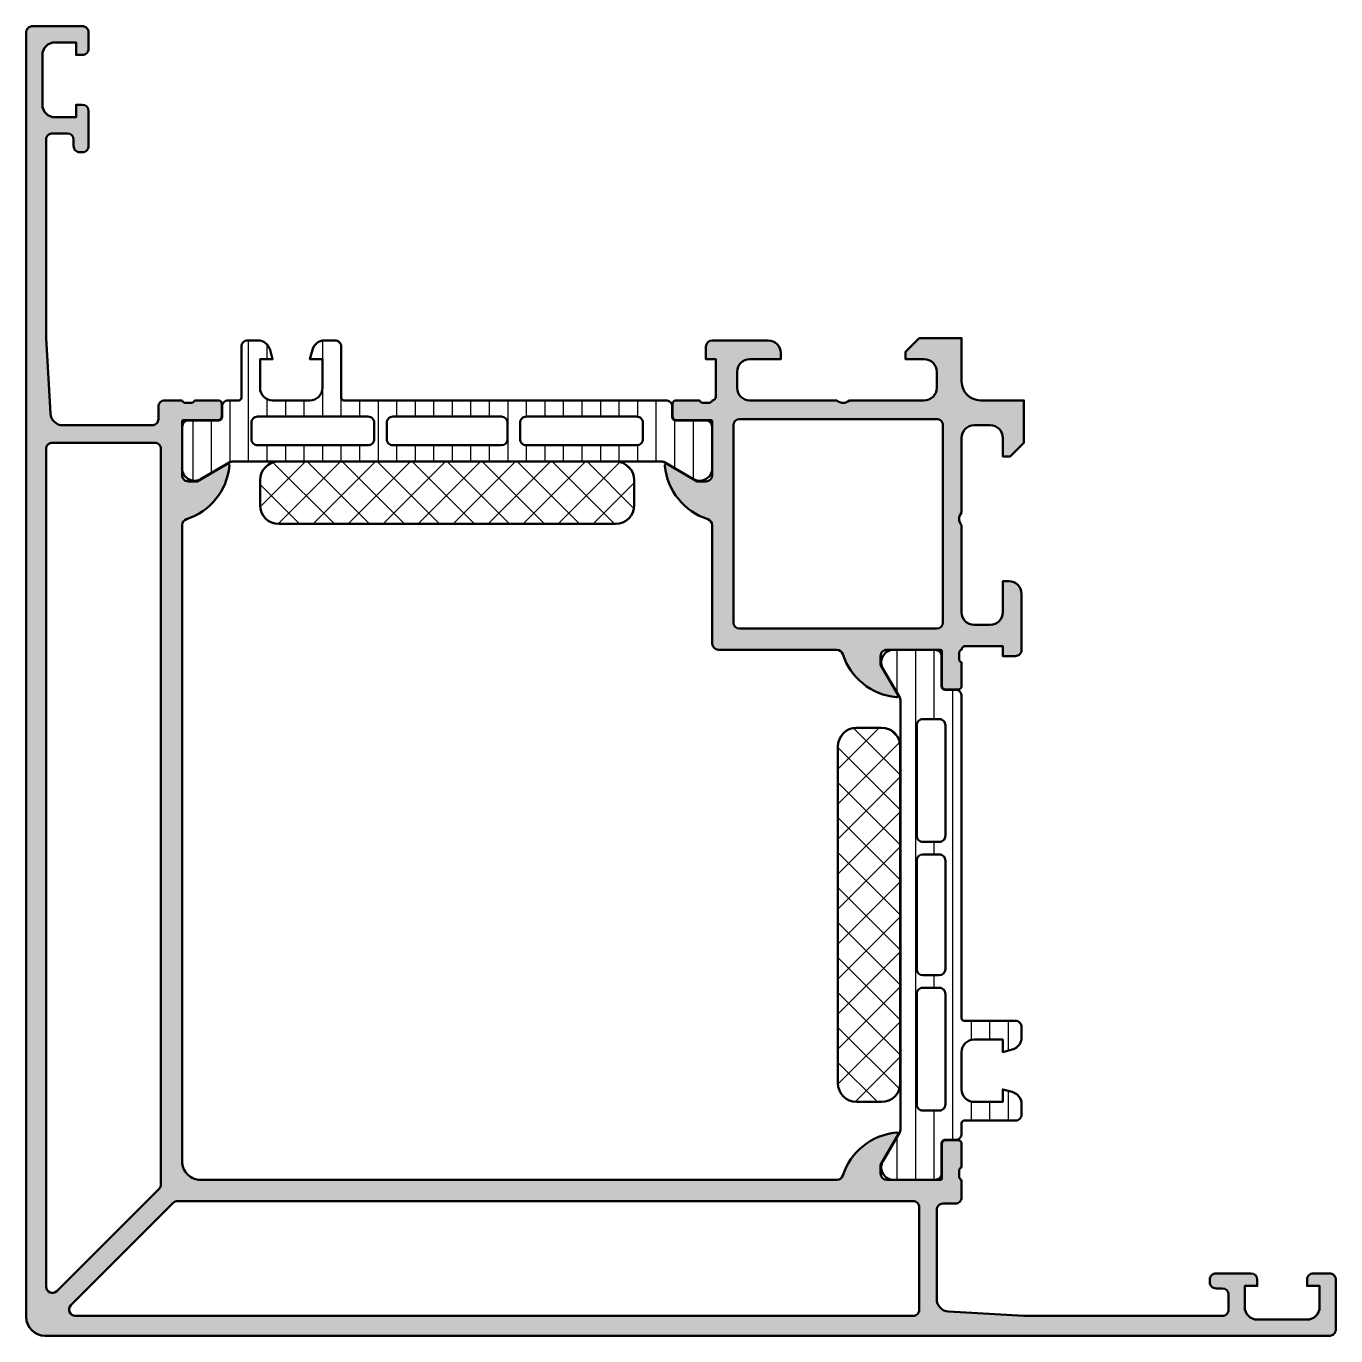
# Model space of a CAD drawing. Extents: x 0 to 105, y 0 to 105.
import ezdxf

# ---------------------------------------------------------------- set-up
doc = ezdxf.new("R2010")
doc.units = 0
for name, color, linetype, lineweight in [('0S-Alu contour', 7, 'Continuous', 50), ('0S-Alu hatch', 252, 'Continuous', 25), ('0S-Plastic contour', 254, 'Continuous', 50), ('0S-Plastic hatch', 253, 'Continuous', 25), ('0S-PT contour', 91, 'Continuous', 50), ('0S-PT hatch', 103, 'Continuous', 25)]:
    doc.layers.add(name, color=color, linetype=linetype, lineweight=lineweight)
pattern_1 = [(135, (0, 0), (-1.403165018917055, -1.403165018917055), []), (225, (0, 0), (1.403165018917055, -1.403165018917055), [])]
pattern_2 = [(90, (0, 0), (-1.4859, 0), [])]

# ---------------------------------------------------------------- blocks, each defined once
blk = doc.blocks.new('368700__7148710F_ABDB_41E9_A07A_1E4BFEA791DC_')
at = {"layer": '0S-PT hatch'}
h = blk.add_hatch(dxfattribs=at)
h.set_pattern_fill('ANSI37', color=256, scale=0.625, angle=90, style=0)
h.set_pattern_definition(pattern_1)
edge = h.paths.add_edge_path()
edge.add_line((65.0797678089578, 47.25106761679602), (65.0797678089578, 20.25106761679602))
edge.add_arc((66.57976780895778, 20.25106761679602), 1.5, 180, 270)
edge.add_line((66.57976780895778, 18.75106761679601), (68.57976780895778, 18.75106761679602))
edge.add_arc((68.57976780895778, 20.25106761679602), 1.5, 270, 360)
edge.add_line((70.0797678089578, 20.25106761679602), (70.0797678089578, 47.25106761679602))
edge.add_arc((68.57976780895778, 47.25106761679602), 1.5, 0, 90)
edge.add_line((68.57976780895778, 48.75106761679602), (66.57976780895778, 48.75106761679602))
edge.add_arc((66.57976780895778, 47.25106761679602), 1.5, 90, 180)
at = {"layer": '0S-PT contour', "color": 7}
for points in [[(68.57976780895778, 48.75106761679602), (66.57976780895778, 48.75106761679602)], [(65.0797678089578, 47.25106761679602), (65.0797678089578, 20.25106761679602)], [(70.0797678089578, 20.25106761679602), (70.0797678089578, 47.25106761679602)], [(66.57976780895778, 18.75106761679601), (68.57976780895778, 18.75106761679602)]]:
    blk.add_lwpolyline(points, dxfattribs=at)
for centre, start, end in [((66.57976780895778, 47.25106761679602), 90, 180), ((68.57976780895778, 47.25106761679602), 0, 90), ((66.57976780895778, 20.25106761679602), 180, 270), ((68.57976780895778, 20.25106761679602), 270, 0)]:
    blk.add_arc(centre, 1.5, start, end, dxfattribs=at)
blk = doc.blocks.new('368700__6E2376D2_8C41_4628_940D_922EC19A313B_')
at = {"layer": '0S-PT hatch'}
h = blk.add_hatch(dxfattribs=at)
h.set_pattern_fill('ANSI37', color=256, scale=0.625, angle=90, style=0)
h.set_pattern_definition(pattern_1)
edge = h.paths.add_edge_path()
edge.add_arc((47.25107660496465, 66.5964775425062), 1.500000000000028, 270.0000000000011, 360)
edge.add_line((48.75107660496468, 66.5964775425062), (48.75107660496468, 68.59647754250616))
edge.add_arc((47.25107660496465, 68.59647754250615), 1.500000000000014, 0, 89.9999999999992)
edge.add_line((47.25107660496467, 70.09647754250616), (20.25107660496467, 70.09647754250616))
edge.add_arc((20.25107660496471, 68.59647754250611), 1.500000000000042, 90.0000000000016, 180)
edge.add_line((18.75107660496467, 68.59647754250611), (18.75107660496467, 66.59647754250616))
edge.add_arc((20.25107660496468, 66.59647754250616), 1.5, 180, 269.9999999999996)
edge.add_line((20.25107660496467, 65.09647754250616), (47.25107660496467, 65.09647754250618))
at = {"layer": '0S-PT contour', "color": 7}
for points in [[(47.25107660496467, 70.09647754250616), (20.25107660496467, 70.09647754250616)], [(18.75107660496467, 68.59647754250611), (18.75107660496467, 66.59647754250616)], [(48.75107660496468, 66.5964775425062), (48.75107660496468, 68.59647754250616)], [(20.25107660496467, 65.09647754250616), (47.25107660496467, 65.09647754250618)]]:
    blk.add_lwpolyline(points, dxfattribs=at)
for centre, radius, start, end in [((20.25107660496471, 68.59647754250611), 1.500000000000042, 90.0000000000016, 180), ((47.25107660496465, 68.59647754250615), 1.500000000000014, 0, 89.9999999999992), ((20.25107660496468, 66.59647754250616), 1.5, 180, 269.9999999999996), ((47.25107660496465, 66.5964775425062), 1.500000000000028, 270.0000000000011, 0)]:
    blk.add_arc(centre, radius, start, end, dxfattribs=at)
blk = doc.blocks.new('284027__39946EA8_D5FB_4785_A715_1DC095617E74___39978BDF_956B_4F15_87F0_9ED4A3274AE9_')
at = {"layer": '0S-Plastic hatch'}
h = blk.add_hatch(dxfattribs=at)
h.set_pattern_fill('ANSI31', color=256, scale=0.4680000000000001, angle=45, style=0)
h.set_pattern_definition(pattern_2)
edge = h.paths.add_edge_path()
edge.add_line((75, 51.29261440961618), (75.000022921558, 25.451247600064))
edge.add_arc((75.20416178718008, 25.45536639890337), 0.2041804127759041, 181.1558689438238, 269.5149389342646)
edge.add_line((75.20243323428475, 25.2511933030601), (79.30243323427305, 25.2511933030601))
edge.add_ellipse((79.30243323427311, 24.7511933030602), major_axis=(-0.4999999999999006, 0), ratio=1, start_angle=180, end_angle=270.0000000000065, ccw=False)
edge.add_line((79.80243323427301, 24.75119330306018), (79.80243323427298, 23.92044407967249))
edge.add_ellipse((78.8024332342729, 23.92044407967254), major_axis=(-1.000000000000085, 0), ratio=1, start_angle=105.000000001084, end_angle=180, ccw=False)
edge.add_line((79.06125227939371, 22.95451825338829), (78.30243323427305, 22.7511933030601))
edge.add_line((78.30243323427305, 22.7511933030601), (78.30243323427305, 23.7511933030601))
edge.add_line((78.30243323427305, 23.7511933030601), (76.00243323428464, 23.7511933030601))
edge.add_arc((76.0041422681257, 22.74706733038254), 1.004127427074053, 90.09751797508419, 179.770140321516)
edge.add_line((75.00002292155801, 22.75109568622965), (75.00002292155801, 19.75121733208596))
edge.add_arc((76.0041424800059, 19.75531978726172), 1.004127938958007, 180.2340877213157, 269.90246998468)
edge.add_line((76.0024332342847, 18.75119330306009), (78.30243323427302, 18.75119330306009))
edge.add_line((78.30243323427302, 18.75119330306009), (78.30243323427317, 19.75119330306004))
edge.add_line((78.30243323427317, 19.75119330306004), (79.06125227939373, 19.54786835270179))
edge.add_ellipse((78.80243323427312, 18.58194252641812), major_axis=(-0.9999999999994615, 0), ratio=1, start_angle=180, end_angle=254.99999999891918, ccw=False)
edge.add_line((79.80243323427258, 18.58194252641813), (79.80243323427305, 17.75119330306009))
edge.add_ellipse((79.30243323427308, 17.75119330306003), major_axis=(-0.4999999999999716, 0), ratio=1, start_angle=89.99999999999511, end_angle=180, ccw=False)
edge.add_line((79.30243323427304, 17.25119330306007), (75.20243323428468, 17.25119330306009))
edge.add_arc((75.2024332342847, 17.05119330306006), 0.2000000000000028, 90.00000000000406, 180)
edge.add_line((75.0024332342847, 17.05119330306006), (75.00111268929476, 16.21012105793222))
edge.add_ellipse((74.50111536862897, 16.21010026872954), major_axis=(-0.4999973210979774, 0), ratio=1, start_angle=90.00176831586089, end_angle=180.0023822800019, ccw=False)
edge.add_line((74.50113080001329, 15.71010294786969), (73.69079946719837, 15.71007432145147))
edge.add_arc((73.69081033343268, 15.41007432164827), 0.2999999999999828, 90.00207529788342, 180.0020752978985)
edge.add_line((73.39081033362949, 15.41006345541388), (73.39122921384228, 13.01006508607544))
edge.add_ellipse((72.89123323682728, 13.01004433620556), major_axis=(-0.4999959774455648, 0), ratio=1, start_angle=90.0017728167, end_angle=180.0023777790716, ccw=False)
edge.add_line((72.89124870744703, 12.51004835899933), (69.41470721164119, 12.50992171153522))
edge.add_ellipse((69.55698200855544, 13.49974494021164), major_axis=(-0.9999960709244824, 0), ratio=1, start_angle=-32.72494080195298, end_angle=81.82046724598479, ccw=False)
edge.add_line((68.71570977789665, 14.04034939430612), (70.03409677568366, 16.32405399556123))
edge.add_arc((69.6010750040287, 16.57403828564194), 0.500000000014837, 330.0020786989676, 360.0020153926868)
edge.add_line((70.10107500373421, 16.57405587326099), (70.09998869130261, 50.92832462885922))
edge.add_arc((69.59998869179778, 50.92830599573829), 0.4999999999247963, 0.0021351982771297, 30.00207190191372)
edge.add_line((70.03299235296421, 51.17832165393045), (68.71443992344538, 53.46193074314379))
edge.add_ellipse((69.55567298966562, 54.00259613889434), major_axis=(-0.9999960709244852, 0), ratio=1, start_angle=-81.81631665021553, end_angle=32.72909139772793, ccw=False)
edge.add_line((69.41332648878387, 54.99240905836504), (72.8898679845897, 54.99253570582911))
edge.add_ellipse((72.88988873445957, 54.49253972881407), major_axis=(-0.4999959774456003, 0), ratio=1, start_angle=180.0017728167249, end_angle=270.00237777907046, ccw=False)
edge.add_line((73.38988471166584, 54.49255519943402), (73.38963969108502, 52.09255680604837))
edge.add_arc((73.68963969088824, 52.09256767228268), 0.299999999999997, 180.0020752978985, 270.0020752978834)
edge.add_line((73.68965055712255, 51.79256767247948), (74.49998188993747, 51.79259629889767))
edge.add_ellipse((74.50000267914011, 51.29259897823184), major_axis=(-0.4999973210980201, 0), ratio=1, start_angle=180.0017683158931, end_angle=270.00238227990553, ccw=False)
edge = h.paths.add_edge_path()
edge.add_line((71.40054062027399, 48.95118095418053), (71.40054062027399, 40.10118705769623))
edge.add_arc((71.90053698091722, 40.10118341833948), 0.499996360656518, 179.9995829571354, 270.0004170425959)
edge.add_line((71.90054062027396, 39.60118705769621), (73.20053472658671, 39.60118705769622))
edge.add_arc((73.200551299269, 40.10118705957889), 0.5000000021573358, 269.9981009105076, 360)
edge.add_line((73.70055130142633, 40.10118705957889), (73.70055130142632, 48.95118095418567))
edge.add_arc((73.20055129933873, 48.95118095236757), 0.5000000020876216, 0, 90.00189910262115)
edge.add_line((73.20053472654187, 49.45118095418052), (71.90054062027397, 49.45118095418052))
edge.add_arc((71.90053698091735, 48.95118459353716), 0.4999963606566104, 89.99958295741548, 180.0004170428646)
edge = h.paths.add_edge_path()
edge.add_line((73.70055130141594, 29.40118095488419), (73.70055130141596, 38.10118705839987))
edge.add_arc((73.20055130141594, 38.10118705839467), 0.5, 0, 90.00000000119365)
edge.add_line((73.20055130140553, 38.60118705839467), (71.9005406202532, 38.60118705839467))
edge.add_arc((71.90054062026358, 38.10118705839465), 0.5000000000000142, 90.00000000119202, 180)
edge.add_line((71.40054062026358, 38.10118705839465), (71.40054062026361, 29.40118095487901))
edge.add_arc((71.90054062026363, 29.40118095487901), 0.5000000000000142, 180, 269.9999999999951)
edge.add_line((71.90054062026358, 28.90118095487899), (73.20055130141594, 28.90118095487899))
edge.add_arc((73.20055130141591, 29.40118095487902), 0.5000000000000285, 270.0000000000033, 360)
edge = h.paths.add_edge_path()
edge.add_line((71.4005406202636, 27.40118095487899), (71.4005406202636, 18.55120231718891))
edge.add_arc((71.90055587905265, 18.55120231718372), 0.5000152587890554, 180, 270.0000000000017)
edge.add_line((71.90055587905266, 18.05118705839467), (73.200566560205, 18.05118705839466))
edge.add_arc((73.20056656020505, 18.55117179960553), 0.4999847412108949, 269.9999999999951, 360)
edge.add_line((73.70055130141594, 18.55117179960553), (73.70055130141594, 27.40118095488413))
edge.add_arc((73.20055129932835, 27.40118095306605), 0.5000000020875932, 0, 90.00189910262115)
edge.add_line((73.20053472653152, 27.90118095487899), (71.90054062026358, 27.90118095487899))
edge.add_arc((71.9005369809069, 27.4011845942357), 0.4999963606565535, 89.99958295740734, 180.0004170428646)
at = {"layer": '0S-Alu contour', "color": 7}
for points in [[(73.20053472654187, 49.45118095418052), (71.90054062027397, 49.45118095418052)], [(71.40054062027399, 48.95118095418053), (71.40054062027399, 40.10118705769623)], [(73.70055130142633, 40.10118705957889), (73.70055130142632, 48.95118095418567)], [(71.90054062027396, 39.60118705769621), (73.20053472658671, 39.60118705769622)], [(71.40054062026358, 38.10118705839465), (71.40054062026361, 29.40118095487901)], [(73.20055130140553, 38.60118705839467), (71.9005406202532, 38.60118705839467)], [(73.70055130141594, 29.40118095488419), (73.70055130141596, 38.10118705839987)], [(71.90054062026358, 28.90118095487899), (73.20055130141594, 28.90118095487899)], [(71.4005406202636, 27.40118095487899), (71.4005406202636, 18.55120231718891)], [(73.20053472653152, 27.90118095487899), (71.90054062026358, 27.90118095487899)], [(73.70055130141594, 18.55117179960553), (73.70055130141594, 27.40118095488413)], [(71.90055587905266, 18.05118705839467), (73.200566560205, 18.05118705839466)]]:
    blk.add_lwpolyline(points, dxfattribs=at)
for centre, radius, start, end in [((71.90053698091735, 48.95118459353716), 0.4999963606566104, 89.99958295741548, 180.0004170428646), ((73.20055129933873, 48.95118095236757), 0.5000000020876216, 0, 90.00189910262115), ((71.90053698091722, 40.10118341833948), 0.499996360656518, 179.9995829571354, 270.0004170425959), ((73.200551299269, 40.10118705957889), 0.5000000021573358, 269.9981009105076, 0), ((71.90054062026358, 38.10118705839465), 0.5000000000000142, 90.00000000119202, 180), ((73.20055130141594, 38.10118705839467), 0.5, 0, 90.00000000119365), ((71.90054062026363, 29.40118095487901), 0.5000000000000142, 180, 269.9999999999951), ((73.20055130141591, 29.40118095487902), 0.5000000000000285, 270.0000000000033, 0), ((71.9005369809069, 27.4011845942357), 0.4999963606565535, 89.99958295740734, 180.0004170428646), ((73.20055129932835, 27.40118095306605), 0.5000000020875932, 0, 90.00189910262115), ((71.90055587905265, 18.55120231718372), 0.5000152587890554, 180, 270.0000000000017), ((73.20056656020505, 18.55117179960553), 0.4999847412108949, 269.9999999999951, 0)]:
    blk.add_arc(centre, radius, start, end, dxfattribs=at)
at = {"layer": '0S-Plastic contour', "color": 7}
for points in [[(69.41332648878387, 54.99240905836504), (72.8898679845897, 54.99253570582911)], [(73.38988471166584, 54.49255519943402), (73.38963969108502, 52.09255680604837)], [(70.03299235296421, 51.17832165393045), (68.71443992344538, 53.46193074314379)], [(73.68965055712255, 51.79256767247948), (74.49998188993747, 51.79259629889767)], [(70.10107500373421, 16.57405587326099), (70.09998869130261, 50.92832462885922)], [(75, 51.29261440961618), (75.000022921558, 25.451247600064)], [(75.20243323428475, 25.2511933030601), (79.30243323427305, 25.2511933030601)], [(79.80243323427301, 24.75119330306018), (79.80243323427298, 23.92044407967249)], [(79.06125227939371, 22.95451825338829), (78.30243323427305, 22.7511933030601), (78.30243323427305, 23.7511933030601), (76.00243323428464, 23.7511933030601)], [(75.00002292155801, 22.75109568622965), (75.00002292155801, 19.75121733208596)], [(76.0024332342847, 18.75119330306009), (78.30243323427302, 18.75119330306009), (78.30243323427317, 19.75119330306004), (79.06125227939373, 19.54786835270179)], [(79.80243323427258, 18.58194252641813), (79.80243323427305, 17.75119330306009)], [(75.0024332342847, 17.05119330306006), (75.00111268929476, 16.21012105793222)], [(79.30243323427304, 17.25119330306007), (75.20243323428468, 17.25119330306009)], [(68.71570977789665, 14.04034939430612), (70.03409677568366, 16.32405399556123)], [(73.39081033362949, 15.41006345541388), (73.39122921384228, 13.01006508607544)], [(74.50113080001329, 15.71010294786969), (73.69079946719837, 15.71007432145147)], [(72.89124870744703, 12.51004835899933), (69.41470721164119, 12.50992171153522)]]:
    blk.add_lwpolyline(points, dxfattribs=at)
at = {"layer": '0S-Plastic contour', "color": 7, "extrusion": (0, 0, -1)}
for centre, radius, start, end in [((-69.55567298966562, 54.00259613889434), 0.9999960709244852, 327.2709086022721, 81.81631665021553), ((-72.88988873445957, 54.49253972881407), 0.4999959774456003, 89.99762222092956, 179.9982271832751), ((-74.50000267914011, 51.29259897823184), 0.4999973210980201, 89.99761772009447, 179.9982316841069), ((-79.30243323427311, 24.7511933030602), 0.4999999999999006, 89.99999999999349, 180), ((-78.8024332342729, 23.92044407967254), 1.000000000000085, 180, 254.999999998916), ((-78.80243323427312, 18.58194252641812), 0.9999999999994615, 105.0000000010808, 180), ((-79.30243323427308, 17.75119330306003), 0.4999999999999716, 180, 270.0000000000049), ((-74.50111536862897, 16.21010026872954), 0.4999973210979775, 179.9976177199981, 269.9982316841391), ((-69.55698200855544, 13.49974494021164), 0.9999960709244824, 278.1795327540152, 32.72494080195292), ((-72.89123323682728, 13.01004433620556), 0.4999959774455648, 179.9976222209284, 269.9982271833)]:
    blk.add_arc(centre, radius, start, end, dxfattribs=at)
at = {"layer": '0S-Plastic contour', "color": 7}
for centre, radius, start, end in [((73.68963969088824, 52.09256767228268), 0.299999999999997, 180.0020752978985, 270.0020752978834), ((69.59998869179778, 50.92830599573829), 0.4999999999247963, 0.0021351982771297, 30.00207190191372), ((75.20416178718008, 25.45536639890337), 0.2041804127759041, 181.1558689438238, 269.5149389342646), ((76.0041422681257, 22.74706733038254), 1.004127427074053, 90.09751797508419, 179.770140321516), ((76.0041424800059, 19.75531978726172), 1.004127938958007, 180.2340877213157, 269.90246998468), ((75.2024332342847, 17.05119330306006), 0.2000000000000028, 90.00000000000406, 180), ((69.6010750040287, 16.57403828564194), 0.500000000014837, 330.0020786989676, 0.0020153926868258), ((73.69081033343268, 15.41007432164827), 0.2999999999999828, 90.00207529788342, 180.0020752978985)]:
    blk.add_arc(centre, radius, start, end, dxfattribs=at)
blk = doc.blocks.new('284027__39B1720A_7EAB_47FE_AB98_C16FAEEF1881___8B5FF238_0C73_4A6C_BE58_843945ACE2EE_')
at = {"layer": '0S-Plastic hatch'}
h = blk.add_hatch(dxfattribs=at)
h.set_pattern_fill('ANSI31', color=256, scale=0.4680000000000001, angle=45, style=0)
h.set_pattern_definition(pattern_2)
edge = h.paths.add_edge_path()
edge.add_arc((19.75532877543039, 76.00414248000591), 1.004127938958019, 180.097530015324, 269.7659122786856)
edge.add_line((19.75122632025461, 75.00002292155801), (22.75110467439829, 75.00002292155801))
edge.add_arc((22.74707631855116, 76.00414226812572), 1.004127427074073, 270.2298596784852, 359.9024820249151)
edge.add_line((23.75120229122876, 76.00243323428464), (23.75120229122876, 78.30243323427305))
edge.add_line((23.75120229122876, 78.30243323427305), (22.75120229122875, 78.30243323427305))
edge.add_line((22.75120229122875, 78.30243323427305), (22.95452724155692, 79.06125227939371))
edge.add_ellipse((23.92045306784118, 78.8024332342729), major_axis=(-1.000000000000083, 0), ratio=1, start_angle=270.0000000000006, end_angle=344.99999999891605, ccw=False)
edge.add_line((23.92045306784117, 79.80243323427298), (24.75120229122881, 79.802433234273))
edge.add_ellipse((24.75120229122881, 79.30243323427305), major_axis=(-0.4999999999999432, 0), ratio=1, start_angle=180, end_angle=270.0000000000004, ccw=False)
edge.add_line((25.25120229122876, 79.30243323427305), (25.25120229122875, 75.20243323428475))
edge.add_arc((25.45537538707201, 75.20416178718003), 0.2041804127758787, 180.4850610657199, 268.8441310561819)
edge.add_line((25.45125658823265, 75.000022921558), (51.29262339778484, 74.99999999999999))
edge.add_ellipse((51.29260796640053, 74.50000267914012), major_axis=(-0.4999973210979765, 0), ratio=1, start_angle=179.9976177199983, end_angle=269.9982316841399, ccw=False)
edge.add_line((51.79260528706632, 74.49998188993666), (51.79257666064812, 73.68965055712253))
edge.add_arc((52.09257666045132, 73.68963969088823), 0.299999999999997, 179.9979247021014, 269.9979247021152)
edge.add_line((52.09256579421701, 73.38963969108502), (54.49256418760249, 73.38988471166584))
edge.add_ellipse((54.49254871698272, 72.88988873445957), major_axis=(-0.4999959774455959, 0), ratio=1, start_angle=179.9976222209286, end_angle=269.9982271832976, ccw=False)
edge.add_line((54.99254469399776, 72.88986798458969), (54.99241804653367, 69.41332648878385))
edge.add_ellipse((54.00260512706297, 69.55567298966562), major_axis=(-0.9999960709244815, 0), ratio=1, start_angle=57.27090860227361, end_angle=171.8163166502139, ccw=False)
edge.add_line((53.46193973131244, 68.71443992344538), (51.17833064206307, 70.03299235290179))
edge.add_arc((50.92831498386868, 69.59998869164974), 0.5000000000000491, 59.99792810277005, 89.9978647972363)
edge.add_line((50.92833361702788, 70.0999886913026), (16.57406486142847, 70.10107500373368))
edge.add_arc((16.57404727380666, 69.601075004043), 0.5000000000000066, 89.99798460699616, 119.9979213014604)
edge.add_line((16.32406298372989, 70.03409677568366), (14.04035838247478, 68.71570977789662))
edge.add_ellipse((13.4997539283803, 69.55698200855541), major_axis=(-0.9999960709244847, 0), ratio=1, start_angle=8.179532754013508, end_angle=122.72494080195361, ccw=False)
edge.add_line((12.50993069970388, 69.41470721164119), (12.51005734716797, 72.89124870744703))
edge.add_ellipse((13.0100533243742, 72.89123323682728), major_axis=(-0.4999959774455657, 0), ratio=1, start_angle=269.99762222092875, end_angle=359.9982271832751, ccw=False)
edge.add_line((13.0100740742441, 73.39122921384228), (15.4100724435826, 73.39081033362949))
edge.add_arc((15.41008330981691, 73.6908103334327), 0.2999999999999954, 269.9979247021139, 359.9979247021015)
edge.add_line((15.71008330962012, 73.6907994671983), (15.71011193603833, 74.50113080001327))
edge.add_ellipse((16.21010925689818, 74.50111536862897), major_axis=(-0.4999973210979819, 0), ratio=1, start_angle=269.99761772008753, end_angle=359.9982316841069, ccw=False)
edge.add_line((16.21013004610088, 75.00111268929476), (17.05120229122876, 75.0024332342847))
edge.add_arc((17.05120229122876, 75.20243323428468), 0.1999999999999871, 269.999999999999, 360)
edge.add_line((17.25120229122875, 75.20243323428468), (17.25120229122875, 79.30243323427304))
edge.add_ellipse((17.75120229122873, 79.30243323427307), major_axis=(-0.4999999999999858, 0), ratio=1, start_angle=269.9999999999984, end_angle=360, ccw=False)
edge.add_line((17.75120229122875, 79.80243323427305), (18.5819515145868, 79.80243323427258))
edge.add_ellipse((18.58195151458677, 78.80243323427312), major_axis=(-0.9999999999994741, 0), ratio=1, start_angle=195.0000000010806, end_angle=269.99999999999795, ccw=False)
edge.add_line((19.54787734087044, 79.06125227939373), (19.75120229122869, 78.30243323427317))
edge.add_line((19.75120229122869, 78.30243323427317), (18.75120229122875, 78.30243323427302))
edge.add_line((18.75120229122875, 78.30243323427302), (18.75120229122875, 76.00243323428464))
edge = h.paths.add_edge_path()
edge.add_arc((18.55118078777424, 73.200566560205), 0.4999847412109291, 89.99999999940438, 180)
edge.add_line((18.05119604656331, 73.200566560205), (18.05119604656332, 71.90055587905266))
edge.add_arc((18.55121130535237, 71.90055587905265), 0.5000152587890554, 180, 270.0000000005948)
edge.add_line((18.55121130535756, 71.4005406202636), (27.40118994304764, 71.4005406202636))
edge.add_arc((27.40119358240431, 71.90053698090692), 0.4999963606565686, 269.9995829574094, 360.0004170428646)
edge.add_line((27.90118994304764, 71.90054062026599), (27.90118994304764, 73.20053472653152))
edge.add_arc((27.40118994123468, 73.20055129932831), 0.5000000020876199, 359.9981008976359, 449.9999997916609)
edge.add_line((27.40118994305278, 73.70055130141593), (18.55118078777944, 73.70055130141593))
edge = h.paths.add_edge_path()
edge.add_line((29.40118994305284, 71.4005406202636), (38.10119604656852, 71.40054062026358))
edge.add_arc((38.1011960465633, 71.90054062026358), 0.5000000000000134, 270.0000000005977, 360)
edge.add_line((38.60119604656332, 71.90054062026358), (38.60119604656333, 73.20055130140553))
edge.add_arc((38.10119604656332, 73.20055130141594), 0.5000000000000071, 0, 89.99999999940236)
edge.add_line((38.10119604656853, 73.70055130141594), (29.40118994305284, 73.70055130141594))
edge.add_arc((29.40118994304764, 73.20055130141594), 0.4999999999999983, 89.99999999940397, 180)
edge.add_line((28.90118994304764, 73.20055130141594), (28.90118994304764, 71.90054062026358))
edge.add_arc((29.40118994304764, 71.90054062026358), 0.4999999999999929, 180, 270.0000000005964)
edge = h.paths.add_edge_path()
edge.add_line((40.10119604586487, 71.40054062027397), (48.95118994234918, 71.40054062027397))
edge.add_arc((48.95119358170581, 71.90053698091734), 0.4999963606566095, 269.9995829574147, 360.0004170428646)
edge.add_line((49.45118994234917, 71.9005406202764), (49.45118994234917, 73.20053472654186))
edge.add_arc((48.9511899405362, 73.20055129933868), 0.5000000020876287, 359.9981008976359, 449.9999997916585)
edge.add_line((48.95118994235432, 73.70055130142632), (40.10119604587006, 73.70055130142633))
edge.add_arc((40.10119604774752, 73.20055129926902), 0.5000000021573054, 90.00000021514025, 180.0018990893139)
edge.add_line((39.60119604586487, 73.2005347265883), (39.60119604586486, 71.90054062027396))
edge.add_arc((40.10119240650811, 71.90053698091722), 0.4999963606565073, 179.9995829571354, 270.0004170426008)
at = {"layer": '0S-Alu contour', "color": 7}
for points in [[(27.40118994305278, 73.70055130141593), (18.55118078777944, 73.70055130141593)], [(38.10119604656853, 73.70055130141594), (29.40118994305284, 73.70055130141594)], [(48.95118994235432, 73.70055130142632), (40.10119604587006, 73.70055130142633)], [(18.05119604656331, 73.200566560205), (18.05119604656332, 71.90055587905266)], [(27.90118994304764, 71.90054062026599), (27.90118994304764, 73.20053472653152)], [(28.90118994304764, 73.20055130141594), (28.90118994304764, 71.90054062026358)], [(38.60119604656332, 71.90054062026358), (38.60119604656333, 73.20055130140553)], [(39.60119604586487, 73.2005347265883), (39.60119604586486, 71.90054062027396)], [(49.45118994234917, 71.9005406202764), (49.45118994234917, 73.20053472654186)], [(18.55121130535756, 71.4005406202636), (27.40118994304764, 71.4005406202636)], [(29.40118994305284, 71.4005406202636), (38.10119604656852, 71.40054062026358)], [(40.10119604586487, 71.40054062027397), (48.95118994234918, 71.40054062027397)]]:
    blk.add_lwpolyline(points, dxfattribs=at)
for centre, radius, start, end in [((18.55118078777424, 73.200566560205), 0.4999847412109291, 89.99999999940438, 180), ((27.40118994123468, 73.20055129932831), 0.5000000020876199, 359.9981008976359, 89.99999979166094), ((29.40118994304764, 73.20055130141594), 0.4999999999999983, 89.99999999940397, 180), ((38.10119604656332, 73.20055130141594), 0.5000000000000071, 0, 89.99999999940236), ((40.10119604774752, 73.20055129926902), 0.5000000021573054, 90.00000021514025, 180.0018990893139), ((48.9511899405362, 73.20055129933868), 0.5000000020876287, 359.9981008976359, 89.99999979165851), ((18.55121130535237, 71.90055587905265), 0.5000152587890554, 180, 270.0000000005948), ((27.40119358240431, 71.90053698090692), 0.4999963606565686, 269.9995829574094, 0.0004170428646345), ((29.40118994304764, 71.90054062026358), 0.4999999999999929, 180, 270.0000000005964), ((38.1011960465633, 71.90054062026358), 0.5000000000000134, 270.0000000005977, 0), ((40.10119240650811, 71.90053698091722), 0.4999963606565073, 179.9995829571354, 270.0004170426008), ((48.95119358170581, 71.90053698091734), 0.4999963606566095, 269.9995829574147, 0.0004170428646345)]:
    blk.add_arc(centre, radius, start, end, dxfattribs=at)
at = {"layer": '0S-Plastic contour', "color": 7}
for points in [[(17.75120229122875, 79.80243323427305), (18.5819515145868, 79.80243323427258)], [(23.92045306784117, 79.80243323427298), (24.75120229122881, 79.802433234273)], [(17.25120229122875, 75.20243323428468), (17.25120229122875, 79.30243323427304)], [(19.54787734087044, 79.06125227939373), (19.75120229122869, 78.30243323427317), (18.75120229122875, 78.30243323427302), (18.75120229122875, 76.00243323428464)], [(23.75120229122876, 76.00243323428464), (23.75120229122876, 78.30243323427305), (22.75120229122875, 78.30243323427305), (22.95452724155692, 79.06125227939371)], [(25.25120229122876, 79.30243323427305), (25.25120229122875, 75.20243323428475)], [(16.21013004610088, 75.00111268929476), (17.05120229122876, 75.0024332342847)], [(19.75122632025461, 75.00002292155801), (22.75110467439829, 75.00002292155801)], [(25.45125658823265, 75.000022921558), (51.29262339778484, 74.99999999999999)], [(15.71008330962012, 73.6907994671983), (15.71011193603833, 74.50113080001327)], [(51.79260528706632, 74.49998188993666), (51.79257666064812, 73.68965055712253)], [(12.50993069970388, 69.41470721164119), (12.51005734716797, 72.89124870744703)], [(13.0100740742441, 73.39122921384228), (15.4100724435826, 73.39081033362949)], [(52.09256579421701, 73.38963969108502), (54.49256418760249, 73.38988471166584)], [(54.99254469399776, 72.88986798458969), (54.99241804653367, 69.41332648878385)], [(16.32406298372989, 70.03409677568366), (14.04035838247478, 68.71570977789662)], [(50.92833361702788, 70.0999886913026), (16.57406486142847, 70.10107500373368)], [(53.46193973131244, 68.71443992344538), (51.17833064206307, 70.03299235290179)]]:
    blk.add_lwpolyline(points, dxfattribs=at)
at = {"layer": '0S-Plastic contour', "color": 7, "extrusion": (0, 0, -1)}
for centre, radius, start, end in [((-17.75120229122873, 79.30243323427307), 0.4999999999999858, 0, 90.0000000000016), ((-18.58195151458677, 78.80243323427312), 0.9999999999994741, 90.00000000000205, 164.9999999989194), ((-23.92045306784118, 78.8024332342729), 1.000000000000083, 15.00000000108396, 89.99999999999939), ((-24.75120229122881, 79.30243323427305), 0.4999999999999432, 89.99999999999959, 180), ((-16.21010925689818, 74.50111536862897), 0.4999973210979819, 0.0017683158931002, 90.00238227991244), ((-51.29260796640053, 74.50000267914012), 0.4999973210979765, 90.00176831586008, 180.0023822800018), ((-13.0100533243742, 72.89123323682728), 0.4999959774455657, 0.0017728167248697, 90.00237777907125), ((-54.49254871698272, 72.88988873445957), 0.4999959774455959, 90.00177281670238, 180.0023777790715), ((-13.4997539283803, 69.55698200855541), 0.9999960709244847, 237.2750591980464, 351.8204672459865), ((-54.00260512706297, 69.55567298966562), 0.9999960709244815, 188.1836833497861, 302.7290913977264)]:
    blk.add_arc(centre, radius, start, end, dxfattribs=at)
at = {"layer": '0S-Plastic contour', "color": 7}
for centre, radius, start, end in [((19.75532877543039, 76.00414248000591), 1.004127938958019, 180.097530015324, 269.7659122786856), ((22.74707631855116, 76.00414226812572), 1.004127427074073, 270.2298596784852, 359.9024820249151), ((17.05120229122876, 75.20243323428468), 0.1999999999999871, 269.999999999999, 0), ((25.45537538707201, 75.20416178718003), 0.2041804127758787, 180.4850610657199, 268.8441310561819), ((15.41008330981691, 73.6908103334327), 0.2999999999999954, 269.9979247021139, 359.9979247021015), ((52.09257666045132, 73.68963969088823), 0.299999999999997, 179.9979247021014, 269.9979247021152), ((16.57404727380666, 69.601075004043), 0.5000000000000066, 89.99798460699616, 119.9979213014604), ((50.92831498386868, 69.59998869164974), 0.5000000000000491, 59.99792810277005, 89.9978647972363)]:
    blk.add_arc(centre, radius, start, end, dxfattribs=at)
blk = doc.blocks.new('385930__F91BA0BB_CEDD_4BAC_99FA_76CBB8E4DA84_')
at = {"layer": '0S-Alu hatch'}
h = blk.add_hatch(color=256, dxfattribs=at)
edge = h.paths.add_edge_path()
edge.add_line((2.300003051757812, 97.70000226518832), (4, 97.70000226518829))
edge.add_line((4, 97.70000226518829), (4, 98.70000226518829))
edge.add_line((4, 98.70000226518829), (4.5, 98.70000226518829))
edge.add_ellipse((4.499951264226018, 98.19995352941432), major_axis=(-0.5000487381489312, 0), ratio=1, start_angle=180.005584163955, end_angle=269.9944158359939, ccw=False)
edge.add_line((5, 98.20000226518783), (5, 95.39998395464141))
edge.add_ellipse((4.500013799984694, 95.39997015465671), major_axis=(-0.4999862002057503, 0), ratio=1, start_angle=89.99841859459309, end_angle=180.0015814054485, ccw=False)
edge.add_line((4.5, 94.89998395464141), (4.300003051757812, 94.89998395464141))
edge.add_ellipse((4.299987615101183, 95.39996851798479), major_axis=(-0.4999845635816728, 0), ratio=1, start_angle=-0.0017689652212879992, end_angle=90.00176896516263, ccw=False)
edge.add_line((3.800003051757812, 95.39998395464191), (3.800003051757812, 95.89998395464144))
edge.add_arc((3.300000310890206, 95.89998121377381), 0.5000027408751128, 0.0003140784807261, 89.99968592142962)
edge.add_line((3.300003051757812, 96.39998395464141), (2.100006103515625, 96.39998395464146))
edge.add_arc((2.099994835667796, 95.89998759320846), 0.499996361559942, 89.99870879035437, 180.0004169519664)
edge.add_line((1.599998474121094, 95.89998395464261), (1.599998474121094, 79.99999005815707))
edge.add_line((1.599998474121094, 79.99999005815707), (1.946113586425781, 73.94295270464141))
edge.add_arc((2.944476820800766, 73.99998072974445), 0.999990671655911, 183.2692693520094, 270.0006706298557)
edge.add_line((2.944488525390625, 72.99999005815704), (10.09999847412109, 72.99999005815704))
edge.add_arc((10.10000134675286, 73.49998718552527), 0.4999971273764788, 269.9996708187553, 360.0003291815056)
edge.add_line((10.59999847412109, 73.49999005815933), (10.59999847412109, 74.49999005815704))
edge.add_ellipse((11.0999956014893, 74.4999929307888), major_axis=(-0.4999971273764592, 0), ratio=1, start_angle=-90.0003291812468, end_angle=0.0003291815056059022, ccw=False)
edge.add_line((11.09999847412109, 74.99999005815701), (12.5, 74.99999005815704))
edge.add_arc((12.76752059199317, 75.07882650470015), 0.2788950563275097, 196.4198764195015, 271.1645893741057)
edge.add_line((12.77318899999159, 74.79998905815702), (13.22678299999143, 74.79998905815705))
edge.add_arc((13.23244365946854, 75.07885715380026), 0.2789255417371924, 268.8371299271035, 343.5754054446371)
edge.add_line((13.4999869999915, 74.99999005815704), (15.37999800000011, 74.99999005815704))
edge.add_ellipse((15.37999800000009, 74.69999005815706), major_axis=(-0.2999999999999829, 0), ratio=1, start_angle=180, end_angle=269.9999999999959, ccw=False)
edge.add_line((15.67999800000007, 74.69999005815707), (15.67999800000007, 73.72001573911425))
edge.add_ellipse((15.3799980000001, 73.72001573911423), major_axis=(-0.2999999999999705, 0), ratio=1, start_angle=90.00000000000313, end_angle=180, ccw=False)
edge.add_line((15.37999800000011, 73.42001573911426), (12.62000000000012, 73.42001573911426))
edge.add_arc((12.62000000000007, 73.30001573911419), 0.1200000000000756, 89.99999999997966, 180)
edge.add_line((12.5, 73.30001573911419), (12.5, 68.99999005815704))
edge.add_arc((12.99999999999998, 68.99999005815705), 0.4999999999999858, 180, 270.0000000000018)
edge.add_line((13, 68.49999005815707), (13.70000000000004, 68.49999005815702))
edge.add_line((13.70000000000004, 68.49999005815702), (16.09282032302758, 69.88148551577942))
edge.add_ellipse((16.16188021535174, 69.76187027350872), major_axis=(-0.1381197846483335, 0), ratio=1, start_angle=174.3774224492181, end_angle=299.9999999999962, ccw=False)
edge.add_ellipse((11.32339113815234, 70.23821329933095), major_axis=(-4.999999999999932, 0), ratio=1, start_angle=107.7469977039747, end_angle=174.3774224492052, ccw=False)
edge.add_arc((12.99987030029307, 64.9999485466759), 0.5000000000001084, 107.7469977039806, 180)
edge.add_line((12.49987030029297, 64.9999485466759), (12.49987030029297, 13.99986321947298))
edge.add_arc((13.99986503363525, 13.99985699914457), 1.499994733355178, 179.9997623992273, 270.0002011722126)
edge.add_line((13.99987030029297, 12.49986226579864), (64.99995815681302, 12.49986035846032))
edge.add_arc((64.99995818330376, 12.99986035846029), 0.4999999999999682, 269.999996964385, 342.2530127271353)
edge.add_ellipse((70.23822324117384, 11.32338214998351), major_axis=(-5.000000000000045, 0), ratio=1, start_angle=275.62257755079355, end_angle=342.2530127271351, ccw=False)
edge.add_ellipse((69.76188021535171, 16.16187122718306), major_axis=(-0.1381197846482891, 0), ratio=1, start_angle=149.9999999999896, end_angle=275.62257755078383, ccw=False)
edge.add_line((69.88149545762235, 16.0928113348589), (68.5, 13.69999101183138))
edge.add_line((68.5, 13.69999101183138), (68.5, 12.99999101183136))
edge.add_arc((69, 12.99999101183136), 0.5000000000000054, 180, 270)
edge.add_line((69, 12.49999101183135), (73.3000256809572, 12.49999101183135))
edge.add_arc((73.30002568095723, 12.61999101183135), 0.1199999999999903, 269.9999999999932, 360)
edge.add_line((73.42002568095722, 12.61999101183135), (73.42002568095722, 15.37998901183134))
edge.add_ellipse((73.7200256809572, 15.37998901183137), major_axis=(-0.2999999999999829, 0), ratio=1, start_angle=270.0000000000054, end_angle=360, ccw=False)
edge.add_line((73.72002568095718, 15.67998901183134), (74.70000000000005, 15.67998901183134))
edge.add_ellipse((74.70000000000002, 15.37998901183136), major_axis=(-0.2999999999999794, 0), ratio=1, start_angle=180, end_angle=269.99999999999454, ccw=False)
edge.add_line((75, 15.37998901183136), (75, 13.49997801182282))
edge.add_arc((75.07886709564313, 13.23243467129986), 0.2789255417371713, 106.4245945553491, 181.1628700728799)
edge.add_line((74.79999899999996, 13.22677401182283), (74.79999899999996, 12.77318001182284))
edge.add_arc((75.07883644654302, 12.76751160382449), 0.2788950563274506, 178.8354106259075, 253.5801235805134)
edge.add_line((75, 12.49999101183135), (75, 11.09999043962676))
edge.add_ellipse((74.50000287262306, 11.09998661333579), major_axis=(-0.4999971273915838, 0), ratio=1, start_angle=89.99967081975421, end_angle=180.0004384632676, ccw=False)
edge.add_line((74.5, 10.59998948595245), (73.5, 10.59998853227814))
edge.add_arc((73.49999487098019, 10.09999366130683), 0.4999948709976223, 89.99941225159436, 180.0004784652939)
edge.add_line((73, 10.09998948595229), (73, 2.944479537221987))
edge.add_arc((73.9999907242498, 2.944468239995379), 0.9999907243136096, 179.9993527106219, 266.7307277980524)
edge.add_line((73.94296264648438, 1.946104955885012), (80, 1.599989605161745))
edge.add_line((80, 1.599989605161745), (95.89999389648438, 1.599988293859567))
edge.add_arc((95.8999963037107, 2.09998588663577), 0.4999975927819992, 269.9997241508552, 360.0003304909151)
edge.add_line((96.39999389648438, 2.099988770699193), (96.39999389648438, 3.299993825170595))
edge.add_arc((95.89999107668174, 3.299991720627237), 0.5000028198070468, 0.0002411634758451, 89.99967687624424)
edge.add_line((95.89999389648438, 3.799994540426332), (95.39999389648438, 3.79999167940339))
edge.add_ellipse((95.39998576887415, 4.299983551837603), major_axis=(-0.4999918725002716, 0), ratio=1, start_angle=-0.001204577495002468, end_angle=90.00093137066682, ccw=False)
edge.add_line((94.89999389648438, 4.299994063588423), (94.89999389648438, 4.499992442342815))
edge.add_ellipse((95.39997985670237, 4.500004574826106), major_axis=(-0.4999859603652136, 0), ratio=1, start_angle=-90.00160888568291, end_angle=0.0013903192000839226, ccw=False)
edge.add_line((95.39999389648438, 4.999990534994203), (98.20001220703126, 4.999991488668513))
edge.add_ellipse((98.19996291516439, 4.499942196560912), major_axis=(-0.5000492945370496, 0), ratio=1, start_angle=180.0059210832975, end_angle=269.9943521249374, ccw=False)
edge.add_line((98.70001220703125, 4.499993872854438), (98.70001220703125, 3.999992919179994))
edge.add_line((98.70001220703125, 3.999992919179994), (97.70001220703125, 3.999992919179994))
edge.add_line((97.70001220703125, 3.999992919179994), (97.70001220703125, 2.299995494100613))
edge.add_arc((98.69996228704842, 2.299944502346125), 0.9999500813173183, 179.9970782417536, 270.0011117313982)
edge.add_line((98.69998168945312, 1.299994421217043), (102.7000122070312, 1.299994421217043))
edge.add_arc((102.6999682212783, 2.300038406923389), 1.000043986673681, 270.0025200871543, 359.9975413846345)
edge.add_line((103.7000122070312, 2.299995494102725), (103.7000122070312, 3.999992919179994))
edge.add_line((103.7000122070312, 3.999992919179994), (102.7000122070312, 3.999992919179994))
edge.add_line((102.7000122070312, 3.999992919179994), (102.7000122070312, 4.49999101183134))
edge.add_ellipse((103.1999619918541, 4.500041701663938), major_axis=(-0.4999497873926199, 0), ratio=1, start_angle=-90.00225740527628, end_angle=0.0058092103429885356, ccw=False)
edge.add_line((103.1999816894531, 4.99999148866852), (104.5, 4.999991488668527))
edge.add_ellipse((104.5000045156127, 4.499996004276762), major_axis=(-0.4999954844121561, 0), ratio=1, start_angle=179.9994279028496, end_angle=270.0005174557808, ccw=False)
edge.add_line((105, 4.4999910118324), (105, 0.4999919655056431))
edge.add_ellipse((104.5000045545118, 0.499986852343618), major_axis=(-0.4999954455143263, 0), ratio=1, start_angle=89.99947808663609, end_angle=180.0005859301178, ccw=False)
edge.add_line((104.5, -8.593149964e-06), (1.5, -9.9418432882e-06))
edge.add_ellipse((1.500009941909278, 1.500000000073486), major_axis=(-1.500009941949721, 0), ratio=1, start_angle=0.00042073112888374453, end_angle=89.99962024955568, ccw=False)
edge.add_line((0, 1.499988985285283), (4e-16, 104.499990058157))
edge.add_ellipse((0.4999938112471237, 104.4999962469099), major_axis=(-0.4999938112854244, 0), ratio=1, start_angle=-90.0007091876185, end_angle=0.0007091878899245785, ccw=False)
edge.add_line((0.5000000000000006, 104.999990058157), (4.5, 104.999990058157))
edge.add_ellipse((4.500003639356655, 104.4999936975137), major_axis=(-0.4999963606565962, 0), ratio=1, start_angle=179.9995829571355, end_angle=270.0004170425885, ccw=False)
edge.add_line((5, 104.4999900581546), (5, 103.1999717476102))
edge.add_ellipse((4.500050770347211, 103.1999514926735), major_axis=(-0.4999492300630925, 0), ratio=1, start_angle=89.99418155594668, end_angle=180.0023212805436, ccw=False)
edge.add_line((4.5, 102.7000022651883), (4, 102.7000022651883))
edge.add_line((4, 102.7000022651883), (4, 103.7000022651883))
edge.add_line((4, 103.7000022651883), (2.300003051757812, 103.7000022651883))
edge.add_arc((2.300046230257394, 102.6999590866887), 1.000043179431732, 90.00247383897351, 179.9975261609889)
edge.add_line((1.300003051757812, 102.700002265189), (1.300003051757812, 98.69997174761016))
edge.add_arc((2.29995580302644, 98.69995501548065), 0.9999527514086111, 179.9990412741585, 270.0027072808112)
edge = h.paths.add_edge_path()
edge.add_line((1.600006103515625, 71.09999616167266), (1.600006103515625, 3.938473534795832))
edge.add_arc((2.100006382447011, 3.938473683855596), 0.5000002789314091, 180.0000170754729, 314.9999846392339)
edge.add_line((2.453559875488281, 3.584920001241762), (10.65354919433594, 11.78490979692657))
edge.add_arc((10.30000223972148, 12.13845998230066), 0.4999931826487272, 314.9997382129254, 360.0003017156824)
edge.add_line((10.79999542236328, 12.13846261523079), (10.79999542236328, 71.09999616167266))
edge.add_arc((10.29999829499509, 71.09999903430447), 0.4999971273764415, 359.9996708184944, 450.0003291812489)
edge.add_line((10.29999542236328, 71.59999616167266), (2.100006103515625, 71.59999616167266))
edge.add_arc((2.100003230883833, 71.09999903430446), 0.4999971273764557, 89.99967081875333, 180.0003291815056)
edge = h.paths.add_edge_path()
edge.add_line((11.78491973876953, 10.6535402061673), (3.584930419921875, 2.453550410482485))
edge.add_arc((3.938486134335376, 2.099997619378119), 0.5000012192906422, 135.0002368706844, 269.9997774132181)
edge.add_line((3.938484191894531, 1.59999640009125), (71.10000610351562, 1.599997711393434))
edge.add_arc((71.10001044169414, 2.099993373220452), 0.4999956618458374, 269.9995028770477, 360.0005654250935)
edge.add_line((71.60000610351562, 2.099998307442417), (71.60000610351562, 10.29998643419465))
edge.add_arc((71.10000671974333, 10.29998800409458), 0.4999993837747558, 359.9998201027815, 450.0000706145808)
edge.add_line((71.10000610351562, 10.79998738786896), (12.13847351074219, 10.79998834154327))
edge.add_arc((12.13847481424318, 10.29998795789004), 0.5000003836549328, 90.00014937009611, 135.0002290832177)
at = {"layer": '0S-Alu contour', "color": 7}
for points in [[(0, 1.499988985285283), (4e-16, 104.499990058157)], [(0.5000000000000006, 104.999990058157), (4.5, 104.999990058157)], [(5, 104.4999900581546), (5, 103.1999717476102)], [(4.5, 102.7000022651883), (4, 102.7000022651883), (4, 103.7000022651883), (2.300003051757812, 103.7000022651883)], [(1.300003051757812, 102.700002265189), (1.300003051757812, 98.69997174761016)], [(2.300003051757812, 97.70000226518832), (4, 97.70000226518829), (4, 98.70000226518829), (4.5, 98.70000226518829)], [(5, 98.20000226518783), (5, 95.39998395464141)], [(1.599998474121094, 95.89998395464261), (1.599998474121094, 79.99999005815707), (1.946113586425781, 73.94295270464141)], [(3.300003051757812, 96.39998395464141), (2.100006103515625, 96.39998395464146)], [(3.800003051757812, 95.39998395464191), (3.800003051757812, 95.89998395464144)], [(4.5, 94.89998395464141), (4.300003051757812, 94.89998395464141)], [(11.09999847412109, 74.99999005815701), (12.5, 74.99999005815704)], [(12.77318899999159, 74.79998905815702), (13.22678299999143, 74.79998905815705)], [(13.4999869999915, 74.99999005815704), (15.37999800000011, 74.99999005815704)], [(15.67999800000007, 74.69999005815707), (15.67999800000007, 73.72001573911425)], [(10.59999847412109, 73.49999005815933), (10.59999847412109, 74.49999005815704)], [(2.944488525390625, 72.99999005815704), (10.09999847412109, 72.99999005815704)], [(12.5, 73.30001573911419), (12.5, 68.99999005815704)], [(15.37999800000011, 73.42001573911426), (12.62000000000012, 73.42001573911426)], [(10.29999542236328, 71.59999616167266), (2.100006103515625, 71.59999616167266)], [(1.600006103515625, 71.09999616167266), (1.600006103515625, 3.938473534795832)], [(10.79999542236328, 12.13846261523079), (10.79999542236328, 71.09999616167266)], [(13, 68.49999005815707), (13.70000000000004, 68.49999005815702), (16.09282032302758, 69.88148551577942)], [(12.49987030029297, 64.9999485466759), (12.49987030029297, 13.99986321947298)], [(69.88149545762235, 16.0928113348589), (68.5, 13.69999101183138), (68.5, 12.99999101183136)], [(73.42002568095722, 12.61999101183135), (73.42002568095722, 15.37998901183134)], [(73.72002568095718, 15.67998901183134), (74.70000000000005, 15.67998901183134)], [(75, 15.37998901183136), (75, 13.49997801182282)], [(74.79999899999996, 13.22677401182283), (74.79999899999996, 12.77318001182284)], [(2.453559875488281, 3.584920001241762), (10.65354919433594, 11.78490979692657)], [(13.99987030029297, 12.49986226579864), (64.99995815681302, 12.49986035846032)], [(69, 12.49999101183135), (73.3000256809572, 12.49999101183135)], [(75, 12.49999101183135), (75, 11.09999043962676)], [(11.78491973876953, 10.6535402061673), (3.584930419921875, 2.453550410482485)], [(71.10000610351562, 10.79998738786896), (12.13847351074219, 10.79998834154327)], [(74.5, 10.59998948595245), (73.5, 10.59998853227814)], [(71.60000610351562, 2.099998307442417), (71.60000610351562, 10.29998643419465)], [(73, 10.09998948595229), (73, 2.944479537221987)], [(94.89999389648438, 4.299994063588423), (94.89999389648438, 4.499992442342815)], [(95.39999389648438, 4.999990534994203), (98.20001220703126, 4.999991488668513)], [(98.70001220703125, 4.499993872854438), (98.70001220703125, 3.999992919179994), (97.70001220703125, 3.999992919179994), (97.70001220703125, 2.299995494100613)], [(103.7000122070312, 2.299995494102725), (103.7000122070312, 3.999992919179994), (102.7000122070312, 3.999992919179994), (102.7000122070312, 4.49999101183134)], [(103.1999816894531, 4.99999148866852), (104.5, 4.999991488668527)], [(105, 4.4999910118324), (105, 0.4999919655056431)], [(95.89999389648438, 3.799994540426332), (95.39999389648438, 3.79999167940339)], [(96.39999389648438, 2.099988770699193), (96.39999389648438, 3.299993825170595)], [(3.938484191894531, 1.59999640009125), (71.10000610351562, 1.599997711393434)], [(73.94296264648438, 1.946104955885012), (80, 1.599989605161745), (95.89999389648438, 1.599988293859567)], [(98.69998168945312, 1.299994421217043), (102.7000122070312, 1.299994421217043)], [(104.5, -8.593149964e-06), (1.5, -9.9418432882e-06)]]:
    blk.add_lwpolyline(points, dxfattribs=at)
at = {"layer": '0S-Alu contour', "color": 7, "extrusion": (0, 0, -1)}
for centre, radius, start, end in [((-0.4999938112471237, 104.4999962469099), 0.4999938112854244, 359.9992908121101, 90.00070918761855), ((-4.500003639356655, 104.4999936975137), 0.4999963606565962, 89.9995829574115, 180.0004170428646), ((-4.500050770347211, 103.1999514926735), 0.4999492300630925, 179.9976787194564, 270.0058184440534), ((-4.499951264226018, 98.19995352941432), 0.5000487381489312, 90.00558416400612, 179.994415836045), ((-4.299987615101183, 95.39996851798479), 0.4999845635816728, 269.9982310348374, 0.0017689652213805), ((-4.500013799984694, 95.39997015465671), 0.4999862002057503, 179.9984185945515, 270.001581405407), ((-11.0999956014893, 74.4999929307888), 0.4999971273764592, 359.9996708184944, 90.00032918124685), ((-15.37999800000009, 74.69999005815706), 0.2999999999999829, 90.00000000000406, 180), ((-15.3799980000001, 73.72001573911423), 0.2999999999999705, 180, 269.9999999999969), ((-11.32339113815234, 70.23821329933095), 4.999999999999932, 185.6225775507949, 252.2530022960253), ((-16.16188021535174, 69.76187027350872), 0.1381197846483335, 60.00000000000382, 185.622577550782), ((-70.23822324117384, 11.32338214998351), 5.000000000000045, 17.7469872728649, 84.37742244920643), ((-69.76188021535171, 16.16187122718306), 0.1381197846482891, 84.37742244921618, 210.0000000000105), ((-73.7200256809572, 15.37998901183137), 0.2999999999999829, 0, 89.99999999999459), ((-74.70000000000002, 15.37998901183136), 0.2999999999999794, 90.00000000000543, 180), ((-74.50000287262306, 11.09998661333579), 0.4999971273915838, 179.9995615367324, 270.0003291802458), ((-95.39997985670237, 4.500004574826106), 0.4999859603652136, 359.9986096807999, 90.0016088856829), ((-95.39998576887415, 4.299983551837603), 0.4999918725002716, 269.9990686293332, 0.0012045774949724), ((-98.19996291516439, 4.499942196560912), 0.5000492945370496, 90.0056478750626, 179.9940789167025), ((-103.1999619918541, 4.500041701663938), 0.4999497873926199, 359.994190789657, 90.0022574052763), ((-104.5000045156127, 4.499996004276762), 0.4999954844121561, 89.99948254421919, 180.0005720971504), ((-1.500009941909278, 1.500000000073486), 1.500009941949721, 270.0003797504443, 359.9995792688711), ((-104.5000045545118, 0.499986852343618), 0.4999954455143263, 179.9994140698822, 270.000521913364)]:
    blk.add_arc(centre, radius, start, end, dxfattribs=at)
at = {"layer": '0S-Alu contour', "color": 7}
for centre, radius, start, end in [((2.300046230257394, 102.6999590866887), 1.000043179431732, 90.00247383897351, 179.9975261609889), ((2.29995580302644, 98.69995501548065), 0.9999527514086111, 179.9990412741585, 270.0027072808112), ((2.099994835667796, 95.89998759320846), 0.499996361559942, 89.99870879035437, 180.0004169519664), ((3.300000310890206, 95.89998121377381), 0.5000027408751128, 0.0003140784807261, 89.99968592142962), ((12.76752059199317, 75.07882650470015), 0.2788950563275097, 196.4198764195015, 271.1645893741057), ((13.23244365946854, 75.07885715380026), 0.2789255417371924, 268.8371299271035, 343.5754054446371), ((2.944476820800766, 73.99998072974445), 0.999990671655911, 183.2692693520094, 270.0006706298557), ((10.10000134675286, 73.49998718552527), 0.4999971273764788, 269.9996708187553, 0.0003291815055843), ((12.62000000000007, 73.30001573911419), 0.1200000000000756, 89.99999999997966, 180), ((2.100003230883833, 71.09999903430446), 0.4999971273764557, 89.99967081875333, 180.0003291815056), ((10.29999829499509, 71.09999903430447), 0.4999971273764415, 359.9996708184944, 90.00032918124892), ((12.99999999999998, 68.99999005815705), 0.4999999999999858, 180, 270.0000000000018), ((12.99987030029307, 64.9999485466759), 0.5000000000001084, 107.7469977039806, 180), ((13.99986503363525, 13.99985699914457), 1.499994733355178, 179.9997623992273, 270.0002011722126), ((64.99995818330376, 12.99986035846029), 0.4999999999999682, 269.999996964385, 342.2530127271353), ((69, 12.99999101183136), 0.5000000000000054, 180, 270), ((73.30002568095723, 12.61999101183135), 0.1199999999999903, 269.9999999999932, 0), ((75.07883644654302, 12.76751160382449), 0.2788950563274506, 178.8354106259075, 253.5801235805134), ((75.07886709564313, 13.23243467129986), 0.2789255417371713, 106.4245945553491, 181.1628700728799), ((10.30000223972148, 12.13845998230066), 0.4999931826487272, 314.9997382129254, 0.0003017156823799), ((12.13847481424318, 10.29998795789004), 0.5000003836549328, 90.00014937009611, 135.0002290832177), ((71.10000671974333, 10.29998800409458), 0.4999993837747558, 359.9998201027815, 90.0000706145809), ((73.49999487098019, 10.09999366130683), 0.4999948709976223, 89.99941225159436, 180.0004784652939), ((2.100006382447011, 3.938473683855596), 0.5000002789314091, 180.0000170754729, 314.9999846392339), ((95.89999107668174, 3.299991720627237), 0.5000028198070468, 0.0002411634758451, 89.99967687624424), ((3.938486134335376, 2.099997619378119), 0.5000012192906422, 135.0002368706844, 269.9997774132181), ((73.9999907242498, 2.944468239995379), 0.9999907243136096, 179.9993527106219, 266.7307277980524), ((98.69996228704842, 2.299944502346125), 0.9999500813173183, 179.9970782417536, 270.0011117313982), ((102.6999682212783, 2.300038406923389), 1.000043986673681, 270.0025200871543, 359.9975413846345), ((71.10001044169414, 2.099993373220452), 0.4999956618458374, 269.9995028770477, 0.0005654250933988), ((95.8999963037107, 2.09998588663577), 0.4999975927819992, 269.9997241508552, 0.0003304909151611)]:
    blk.add_arc(centre, radius, start, end, dxfattribs=at)
blk = doc.blocks.new('346380__BCDA8F4E_B9D1_4565_A775_13FB28C731CA_')
at = {"layer": '0S-Alu hatch'}
h = blk.add_hatch(color=256, dxfattribs=at)
edge = h.paths.add_edge_path()
edge.add_line((71.60003339711079, 80), (70.50003339711078, 78.9))
edge.add_line((70.50003339711078, 78.9), (70.50003339711083, 78.30000000000001))
edge.add_line((70.50003339711083, 78.30000000000001), (72.00003339711083, 78.30000000000001))
edge.add_ellipse((72.00003339711084, 77.30000000000003), major_axis=(-0.9999999999999857, 0), ratio=1, start_angle=180, end_angle=270.0000000000008, ccw=False)
edge.add_line((73.00003339711083, 77.30000000000001), (73.00003339711083, 76))
edge.add_ellipse((72.00003339711084, 75.99999999999999), major_axis=(-0.9999999999999857, 0), ratio=1, start_angle=89.9999999999992, end_angle=180, ccw=False)
edge.add_line((72.00003339711083, 75), (66.00003339711083, 75))
edge.add_ellipse((65.50003339711085, 75.525), major_axis=(-0.7249999999999945, 0), ratio=1, start_angle=46.39718102729603, end_angle=133.602818972701, ccw=False)
edge.add_line((65.00003339711085, 75.00000000000003), (58.00003339711082, 74.99999999999999))
edge.add_ellipse((58.0000333971108, 75.99999999999997), major_axis=(-0.9999999999999857, 0), ratio=1, start_angle=0, end_angle=90.0000000000012, ccw=False)
edge.add_line((57.00003339711082, 75.99999999999999), (57.00003339711079, 77.29999999999998))
edge.add_ellipse((58.0000333971108, 77.29999999999998), major_axis=(-1.000000000000014, 0), ratio=1, start_angle=270.0000000000004, end_angle=360, ccw=False)
edge.add_line((58.00003339711079, 78.3), (60.50003339711081, 78.3))
edge.add_line((60.50003339711081, 78.3), (60.50003339711079, 78.79999999999998))
edge.add_arc((59.50003339711078, 78.79999999999998), 1.000000000000006, 0, 89.99999999999959)
edge.add_line((59.50003339711079, 79.8), (55.00003339711078, 79.8))
edge.add_arc((55.00003339711079, 79.29999999999998), 0.5000000000000071, 90.00000000000081, 180)
edge.add_line((54.50003339711078, 79.29999999999998), (54.50003339711081, 78.3))
edge.add_line((54.50003339711081, 78.3), (55.30003339711083, 78.3))
edge.add_line((55.30003339711083, 78.3), (55.3000333971108, 75.3))
edge.add_ellipse((55.00003339711071, 75.30000000000001), major_axis=(-0.3000000000000895, 0), ratio=1, start_angle=90, end_angle=180, ccw=False)
edge.add_ellipse((54.73251280511773, 75.0788364465429), major_axis=(-0.2788950563272828, 0), ratio=1, start_angle=88.83541062589802, end_angle=163.5801235805155, ccw=False)
edge.add_line((54.72684439711933, 74.799999), (54.27325039711934, 74.799999))
edge.add_ellipse((54.2675897376423, 75.0788670956432), major_axis=(-0.2789255417371856, 0), ratio=1, start_angle=16.424594555360216, end_angle=91.1628700728819, ccw=False)
edge.add_line((54.00004639711934, 75), (52.12003539711082, 75))
edge.add_arc((52.12003539711083, 74.7), 0.2999999999999936, 90.00000000000136, 180)
edge.add_line((51.82003539711082, 74.7), (51.82003539711082, 73.7200256809572))
edge.add_arc((52.12003539711083, 73.7200256809572), 0.2999999999999971, 180, 270)
edge.add_line((52.12003539711083, 73.42002568095721), (54.88003339711082, 73.42002568095721))
edge.add_ellipse((54.88003339711081, 73.3000256809572), major_axis=(-0.1200000000000045, 0), ratio=1, start_angle=180, end_angle=269.9999999999966, ccw=False)
edge.add_line((55.00003339711082, 73.3000256809572), (55.00003339711082, 69))
edge.add_ellipse((54.50003339711082, 69), major_axis=(-0.5, 0), ratio=1, start_angle=90, end_angle=180, ccw=False)
edge.add_line((54.50003339711082, 68.5), (53.80003339711082, 68.5))
edge.add_line((53.80003339711082, 68.5), (51.40721307408327, 69.88149545762236))
edge.add_arc((51.33815318175912, 69.76188021535171), 0.1381197846482917, 59.9999999999988, 185.6225775507957)
edge.add_arc((56.17664225895864, 70.23822324117381), 5.000000000000002, 185.6225775507936, 252.2515836439299)
edge.add_ellipse((54.50003339711082, 65), major_axis=(-0.5000000000000084, 0), ratio=1, start_angle=180, end_angle=252.2515836439292, ccw=False)
edge.add_line((55.00003339711082, 65), (55.00003339711082, 55.49999999999998))
edge.add_arc((55.50003339711082, 55.49999999999999), 0.5, 180, 270)
edge.add_line((55.50003339711082, 55), (65.00003339711083, 55))
edge.add_ellipse((65.00003339711085, 54.4999999999999), major_axis=(-0.5000000000000995, 0), ratio=1, start_angle=197.7484163560694, end_angle=270.00000000000324, ccw=False)
edge.add_arc((70.23825663828464, 56.17660886184767), 4.999999999999869, 197.7484163560698, 264.3774224492062)
edge.add_arc((69.76191361246252, 51.3381197846483), 0.1381197846482973, 264.3774224492107, 389.9999999999982)
edge.add_line((69.88152885473319, 51.40717967697245), (68.50003339711083, 53.79999999999999))
edge.add_line((68.50003339711083, 53.79999999999999), (68.50003339711083, 54.5))
edge.add_ellipse((69.00003339711081, 54.50000000000001), major_axis=(-0.4999999999999858, 0), ratio=1, start_angle=269.9999999999984, end_angle=360, ccw=False)
edge.add_line((69.00003339711083, 55), (73.30005907806803, 55))
edge.add_ellipse((73.30005907806803, 54.87999999999999), major_axis=(-0.1200000000000116, 0), ratio=1, start_angle=180, end_angle=270, ccw=False)
edge.add_line((73.42005907806804, 54.87999999999999), (73.42005907806804, 52.12000199999999))
edge.add_arc((73.72005907806803, 52.120002), 0.3000000000000043, 180, 270.0000000000027)
edge.add_line((73.72005907806805, 51.820002), (74.70003339711081, 51.82000199999999))
edge.add_arc((74.70003339711081, 52.12000199999999), 0.3000000000000043, 270, 360)
edge.add_line((75.00003339711083, 52.12000199999999), (75.00003339711083, 54.00001300000851))
edge.add_ellipse((75.078900492754, 54.26755634053145), major_axis=(-0.2789255417371599, 0), ratio=1, start_angle=-1.1628700728833792, end_angle=73.57540544464422, ccw=False)
edge.add_line((74.80003239711083, 54.2732170000085), (74.80003239711083, 54.72681100000851))
edge.add_ellipse((75.07886984365373, 54.73247940800691), major_axis=(-0.2788950563272963, 0), ratio=1, start_angle=-73.58012358051297, end_angle=1.1645893741035138, ccw=False)
edge.add_ellipse((75.30003339711081, 54.99999999999992), major_axis=(-0.300000000000054, 0), ratio=1, start_angle=269.99999999999727, end_angle=360, ccw=False)
edge.add_line((75.30003339711082, 55.29999999999997), (78.30003339711082, 55.29999999999999))
edge.add_line((78.30003339711082, 55.29999999999999), (78.30003339711082, 54.5))
edge.add_line((78.30003339711082, 54.5), (79.30003339711082, 54.49999999999997))
edge.add_arc((79.30003339711084, 54.99999999999998), 0.5000000000000018, 269.9999999999984, 360)
edge.add_line((79.80003339711084, 54.99999999999998), (79.80003339711084, 59.49999999999997))
edge.add_arc((78.80003339711085, 59.49999999999997), 0.9999999999999893, 0, 90.00000000000081)
edge.add_line((78.80003339711084, 60.49999999999996), (78.30003339711082, 60.5))
edge.add_line((78.30003339711082, 60.5), (78.30003339711082, 57.99999999999997))
edge.add_ellipse((77.30003339711082, 57.99999999999998), major_axis=(-1.000000000000014, 0), ratio=1, start_angle=90.0000000000008, end_angle=180, ccw=False)
edge.add_line((77.30003339711084, 56.99999999999997), (76.00003339711078, 56.99999999999999))
edge.add_ellipse((76.00003339711083, 58), major_axis=(-1.000000000000007, 0), ratio=1, start_angle=0, end_angle=89.9999999999983, ccw=False)
edge.add_line((75.00003339711083, 57.99999999999998), (75.00003339711085, 65.00000000000003))
edge.add_ellipse((75.52503339711085, 65.50000000000003), major_axis=(-0.7249999999999939, 0), ratio=1, start_angle=-43.602818972701016, end_angle=43.602818972704085, ccw=False)
edge.add_line((75.00003339711083, 66), (75.00003339711083, 72))
edge.add_ellipse((76.00003339711081, 72.00000000000001), major_axis=(-0.9999999999999857, 0), ratio=1, start_angle=269.9999999999992, end_angle=360, ccw=False)
edge.add_line((76.00003339711083, 73), (77.30003339711084, 73))
edge.add_ellipse((77.30003339711085, 72.00000000000001), major_axis=(-0.9999999999999857, 0), ratio=1, start_angle=180, end_angle=270.0000000000008, ccw=False)
edge.add_line((78.30003339711082, 72), (78.30003339711082, 70.5))
edge.add_line((78.30003339711082, 70.5), (78.90003339711083, 70.49999999999997))
edge.add_line((78.90003339711083, 70.49999999999997), (80.00003339711083, 71.59999999999997))
edge.add_line((80.00003339711083, 71.59999999999997), (80.00003339711083, 75))
edge.add_line((80.00003339711083, 75), (76.50003339711081, 74.99999999999999))
edge.add_ellipse((76.50003339711083, 76.5), major_axis=(-1.500000000000013, 0), ratio=1, start_angle=0, end_angle=89.99999999999949, ccw=False)
edge.add_line((75.00003339711081, 76.49999999999999), (75.00003339711083, 80))
edge.add_line((75.00003339711083, 80), (71.60003339711079, 80))
edge = h.paths.add_edge_path()
edge.add_ellipse((57.19991107602041, 73.0001273888671), major_axis=(-0.4998726244431279, 0), ratio=1, start_angle=270.00031649636196, end_angle=359.99968833870395, ccw=False)
edge.add_line((57.19990831477223, 73.5000000133026), (72.9998998827065, 73.49999999999997))
edge.add_ellipse((72.99990224317057, 72.99986884605974), major_axis=(-0.5001311539458074, 0), ratio=1, start_angle=179.9997295787377, end_angle=270.0002704183245, ccw=False)
edge.add_line((73.50003339711078, 72.99986648559356), (73.50003339711081, 57.19987487793044))
edge.add_ellipse((73.00003065624321, 57.19987761879727), major_axis=(-0.5000027408751163, 0), ratio=1, start_angle=90.00031407856977, end_angle=179.9996859215194, ccw=False)
edge.add_line((73.00003339711081, 56.69987487792965), (57.20003845158469, 56.69987487792965))
edge.add_ellipse((57.20004071790434, 57.19987714428114), major_axis=(-0.50000226635663, 0), ratio=1, start_angle=0.0006968336061845548, end_angle=89.99974030007468, ccw=False)
edge.add_line((56.70003845158469, 57.19987106323319), (56.70003845158468, 73.00013010793212))
at = {"layer": '0S-Alu contour', "color": 7}
for points in [[(71.60003339711079, 80), (70.50003339711078, 78.9), (70.50003339711083, 78.30000000000001), (72.00003339711083, 78.30000000000001)], [(75.00003339711081, 76.49999999999999), (75.00003339711083, 80), (71.60003339711079, 80)], [(54.50003339711078, 79.29999999999998), (54.50003339711081, 78.3), (55.30003339711083, 78.3), (55.3000333971108, 75.3)], [(59.50003339711079, 79.8), (55.00003339711078, 79.8)], [(58.00003339711079, 78.3), (60.50003339711081, 78.3), (60.50003339711079, 78.79999999999998)], [(57.00003339711082, 75.99999999999999), (57.00003339711079, 77.29999999999998)], [(73.00003339711083, 77.30000000000001), (73.00003339711083, 76)], [(51.82003539711082, 74.7), (51.82003539711082, 73.7200256809572)], [(54.00004639711934, 75), (52.12003539711082, 75)], [(54.72684439711933, 74.799999), (54.27325039711934, 74.799999)], [(65.00003339711085, 75.00000000000003), (58.00003339711082, 74.99999999999999)], [(72.00003339711083, 75), (66.00003339711083, 75)], [(78.30003339711082, 72), (78.30003339711082, 70.5), (78.90003339711083, 70.49999999999997), (80.00003339711083, 71.59999999999997), (80.00003339711083, 75), (76.50003339711081, 74.99999999999999)], [(52.12003539711083, 73.42002568095721), (54.88003339711082, 73.42002568095721)], [(55.00003339711082, 73.3000256809572), (55.00003339711082, 69)], [(56.70003845158469, 57.19987106323319), (56.70003845158468, 73.00013010793212)], [(57.19990831477223, 73.5000000133026), (72.9998998827065, 73.49999999999997)], [(73.50003339711078, 72.99986648559356), (73.50003339711081, 57.19987487793044)], [(76.00003339711083, 73), (77.30003339711084, 73)], [(75.00003339711083, 66), (75.00003339711083, 72)], [(54.50003339711082, 68.5), (53.80003339711082, 68.5), (51.40721307408327, 69.88149545762236)], [(55.00003339711082, 65), (55.00003339711082, 55.49999999999998)], [(75.00003339711083, 57.99999999999998), (75.00003339711085, 65.00000000000003)], [(78.80003339711084, 60.49999999999996), (78.30003339711082, 60.5), (78.30003339711082, 57.99999999999997)], [(79.80003339711084, 54.99999999999998), (79.80003339711084, 59.49999999999997)], [(77.30003339711084, 56.99999999999997), (76.00003339711078, 56.99999999999999)], [(73.00003339711081, 56.69987487792965), (57.20003845158469, 56.69987487792965)], [(55.50003339711082, 55), (65.00003339711083, 55)], [(69.00003339711083, 55), (73.30005907806803, 55)], [(73.42005907806804, 54.87999999999999), (73.42005907806804, 52.12000199999999)], [(74.80003239711083, 54.2732170000085), (74.80003239711083, 54.72681100000851)], [(75.30003339711082, 55.29999999999997), (78.30003339711082, 55.29999999999999), (78.30003339711082, 54.5), (79.30003339711082, 54.49999999999997)], [(69.88152885473319, 51.40717967697245), (68.50003339711083, 53.79999999999999), (68.50003339711083, 54.5)], [(75.00003339711083, 52.12000199999999), (75.00003339711083, 54.00001300000851)], [(73.72005907806805, 51.820002), (74.70003339711081, 51.82000199999999)]]:
    blk.add_lwpolyline(points, dxfattribs=at)
for centre, radius, start, end in [((55.00003339711079, 79.29999999999998), 0.5000000000000071, 90.00000000000081, 180), ((59.50003339711078, 78.79999999999998), 1.000000000000006, 0, 89.99999999999959), ((52.12003539711083, 74.7), 0.2999999999999936, 90.00000000000136, 180), ((52.12003539711083, 73.7200256809572), 0.2999999999999971, 180, 270), ((51.33815318175912, 69.76188021535171), 0.1381197846482917, 59.9999999999988, 185.6225775507957), ((56.17664225895864, 70.23822324117381), 5.000000000000002, 185.6225775507936, 252.2515836439299), ((78.80003339711085, 59.49999999999997), 0.9999999999999893, 0, 90.00000000000081), ((55.50003339711082, 55.49999999999999), 0.5, 180, 270), ((70.23825663828464, 56.17660886184767), 4.999999999999869, 197.7484163560698, 264.3774224492062), ((79.30003339711084, 54.99999999999998), 0.5000000000000018, 269.9999999999984, 0), ((73.72005907806803, 52.120002), 0.3000000000000043, 180, 270.0000000000027), ((74.70003339711081, 52.12000199999999), 0.3000000000000043, 270, 0), ((69.76191361246252, 51.3381197846483), 0.1381197846482973, 264.3774224492107, 29.99999999999824)]:
    blk.add_arc(centre, radius, start, end, dxfattribs=at)
at = {"layer": '0S-Alu contour', "color": 7, "extrusion": (0, 0, -1)}
for centre, radius, start, end in [((-58.0000333971108, 77.29999999999998), 1.000000000000014, 0, 89.99999999999959), ((-72.00003339711084, 77.30000000000003), 0.9999999999999857, 89.9999999999992, 180), ((-58.0000333971108, 75.99999999999997), 0.9999999999999857, 269.9999999999988, 0), ((-72.00003339711084, 75.99999999999999), 0.9999999999999857, 180, 270.0000000000008), ((-76.50003339711083, 76.5), 1.500000000000014, 270.0000000000005, 0), ((-54.2675897376423, 75.0788670956432), 0.2789255417371856, 268.8371299271181, 343.5754054446398), ((-54.73251280511773, 75.0788364465429), 0.2788950563272828, 196.4198764194846, 271.164589374102), ((-55.00003339711071, 75.30000000000001), 0.3000000000000895, 180, 270), ((-65.50003339711085, 75.525), 0.7249999999999948, 226.3971810272991, 313.6028189727041), ((-54.88003339711081, 73.3000256809572), 0.1200000000000045, 90.0000000000034, 180), ((-57.19991107602041, 73.0001273888671), 0.4998726244431279, 0.0003116612960719, 89.99968350363805), ((-72.99990224317057, 72.99986884605974), 0.5001311539458074, 89.99972958167552, 180.0002704212624), ((-76.00003339711081, 72.00000000000001), 0.9999999999999857, 0, 90.00000000000081), ((-77.30003339711085, 72.00000000000001), 0.9999999999999857, 89.9999999999992, 180), ((-54.50003339711082, 69), 0.5, 180, 270), ((-54.50003339711082, 65), 0.5000000000000084, 107.7484163560708, 180), ((-75.52503339711085, 65.50000000000003), 0.7249999999999939, 316.3971810272959, 43.6028189727009), ((-76.00003339711083, 58), 1.000000000000007, 270.0000000000017, 0), ((-77.30003339711082, 57.99999999999998), 1.000000000000014, 180, 269.9999999999992), ((-57.20004071790434, 57.19987714428114), 0.50000226635663, 270.0002596999253, 359.9993031663938), ((-73.00003065624321, 57.19987761879727), 0.5000027408751163, 180.0003140784807, 269.9996859214302), ((-65.00003339711085, 54.4999999999999), 0.5000000000000995, 89.99999999999675, 162.2515836439306), ((-69.00003339711081, 54.50000000000001), 0.4999999999999858, 0, 90.0000000000016), ((-73.30005907806803, 54.87999999999999), 0.1200000000000116, 90, 180), ((-75.07886984365373, 54.73247940800691), 0.2788950563272963, 358.8354106258965, 73.58012358051305), ((-75.30003339711081, 54.99999999999992), 0.300000000000054, 0, 90.00000000000273), ((-75.078900492754, 54.26755634053145), 0.2789255417371599, 286.4245945553559, 1.162870072883403)]:
    blk.add_arc(centre, radius, start, end, dxfattribs=at)
blk = doc.blocks.new('368700__07C70BEE_29AB_4D1B_ABA2_5AC5DFB7D0F9_')
at = {"layer": '0S-Alu contour', "color": 7}
for name in ['385930__F91BA0BB_CEDD_4BAC_99FA_76CBB8E4DA84_', '346380__BCDA8F4E_B9D1_4565_A775_13FB28C731CA_']:
    blk.add_blockref(name, (0, 0), dxfattribs=at)
at = {"layer": '0S-Plastic contour', "color": 7}
for name in ['284027__39B1720A_7EAB_47FE_AB98_C16FAEEF1881___8B5FF238_0C73_4A6C_BE58_843945ACE2EE_', '284027__39946EA8_D5FB_4785_A715_1DC095617E74___39978BDF_956B_4F15_87F0_9ED4A3274AE9_']:
    blk.add_blockref(name, (0, 0), dxfattribs=at)
at = {"layer": '0S-PT contour', "color": 7}
for name in ['368700__6E2376D2_8C41_4628_940D_922EC19A313B_', '368700__7148710F_ABDB_41E9_A07A_1E4BFEA791DC_']:
    blk.add_blockref(name, (0, 0), dxfattribs=at)

msp = doc.modelspace()

# ---------------------------------------------------------------- block references
at = {"layer": '0S-Alu contour', "color": 7}
msp.add_blockref('368700__07C70BEE_29AB_4D1B_ABA2_5AC5DFB7D0F9_', (0, 0), dxfattribs=at)

doc.saveas('drawing.dxf')
